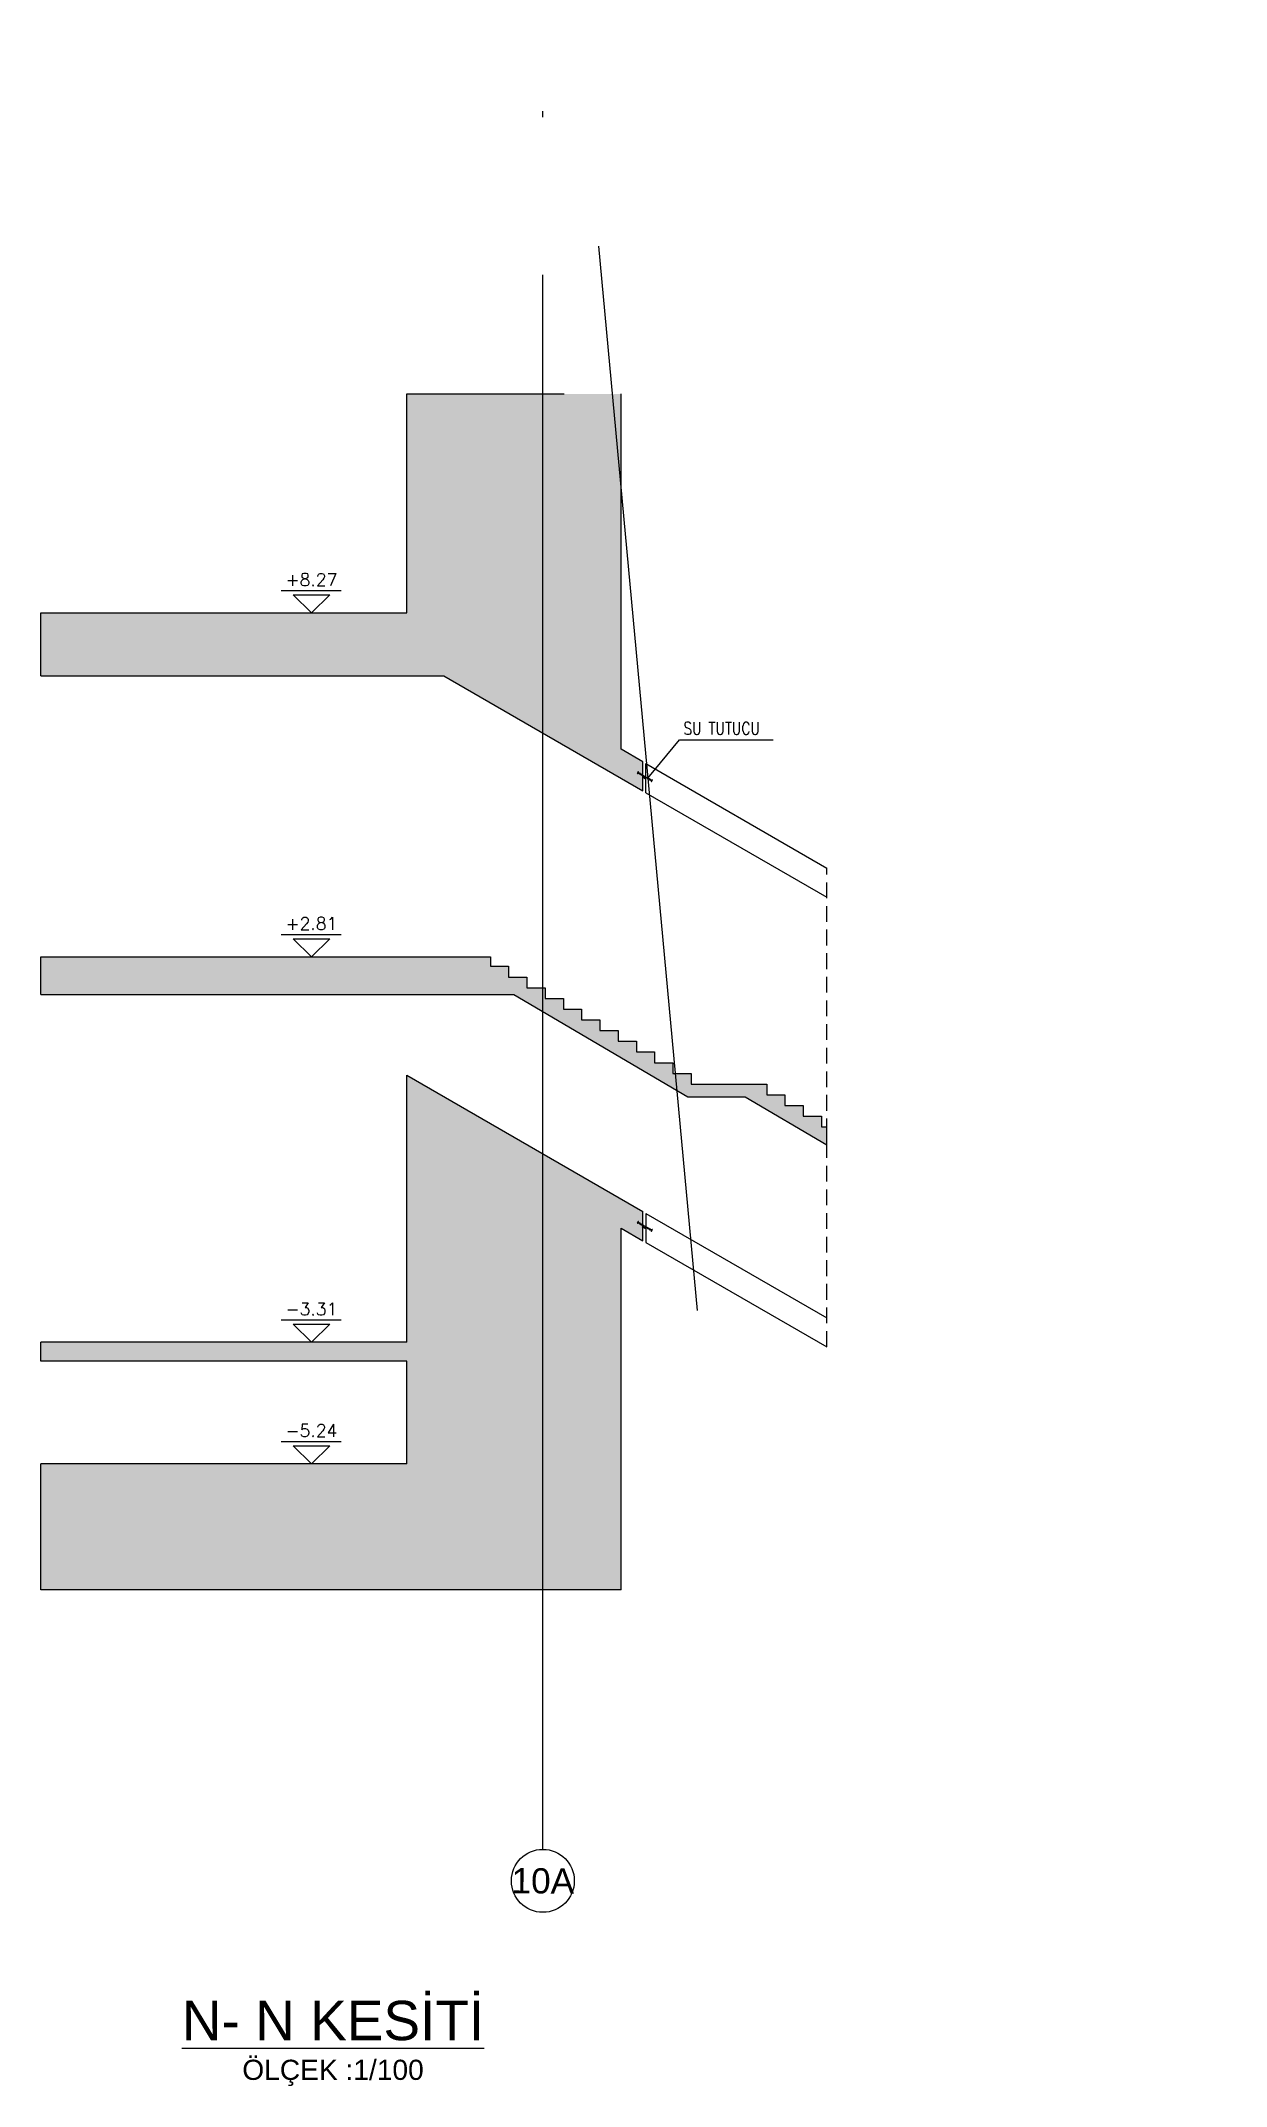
# Model space of a CAD drawing. Header units: millimetres. Extents: x 400408 to 401121, y 4543945 to 4544109.
# Drawn here: x 401102.13 to 401120.96, y 4543950.94 to 4543983.41 of the extents above; entities that cross this region are included whole.
import ezdxf
from ezdxf.enums import TextEntityAlignment as Align

# ---------------------------------------------------------------- set-up
doc = ezdxf.new("R2010")
doc.units = ezdxf.units.MM
for name, pattern in [('AKS', [3, 2.5, -0.25, 0, -0.25]), ('CIZGI', [0.4, 0.25, -0.15]), ('CONTINU', [0]), ('HIDDEN', [0.375, 0.25, -0.125]), ('UUC-ST-KAL-I05-101-U-000$0$ACAD_ISO05W100', [33, 24, -3, 0, -3, 0, -3])]:
    doc.linetypes.add(name, pattern=pattern)
for name, color, linetype in [('aks prota', 2, 'AKS'), ('caks prota', 4, 'Continuous'), ('kesik prota', 2, 'CIZGI'), ('kesit prota', 1, 'Continuous'), ('kesit tarama prota', 252, 'Continuous'), ('kolon tarama prota', 252, 'Continuous'), ('kot prota', 4, 'Continuous'), ('not yazısı prota', 6, 'Continuous'), ('not çizgisi prota', 4, 'Continuous'), ('PRT-CST-rc_level', 6, 'Continuous'), ('PRT-CST-rc_levermark', 4, 'Continuous'), ('st_s_ölçü', 4, 'Continuous'), ('t35 prota', 3, 'Continuous'), ('taks prota', 7, 'Continuous'), ('tplan prota', 7, 'Continuous'), ('UUC-ST-KAL-I05-101-U-000$0$st_s_su tutucu', 2, 'Continuous')]:
    doc.layers.add(name, color=color, linetype=linetype)
doc.styles.add('Arial', font='Arial.ttf')
doc.styles.add('OLCU', font='romanstw.shx')
doc.styles.add('TAKS', font='Arial Unicode.ttf')
doc.styles.add('TSIMPLEX', font='romanstw.shx')
doc.dimstyles.new('1-50', dxfattribs={"dimtxt": 10, "dimasz": 4, "dimexe": 4, "dimexo": 8, "dimgap": 4, "dimtad": 1, "dimdec": 1, "dimrnd": 0.05, "dimzin": 9, "dimdsep": 46, "dimtxsty": 'OLCU', "dimblk1": 'OBLIQUE', "dimblk2": 'OBLIQUE', "dimsah": 1, "dimcen": 2, "dimdle": 4, "dimclrd": 4, "dimclre": 4, "dimclrt": 3, "dimadec": 1, "dimazin": 0, "dimtfac": 1, "dimtdec": 1, "dimtix": 1, "dimtmove": 2, "dimatfit": 3, "dimldrblk": 'OBLIQUE', "dimfxl": 1, "dimtvp": 1, "dimtolj": 1, "dimtzin": 1, "dimarcsym": 0})

msp = doc.modelspace()

# ---------------------------------------------------------------- texts
at = {"layer": 'not yazısı prota', "ltscale": 0.05, "style": 'TSIMPLEX', "width": 0.8}
msp.add_text('SU TUTUCU', height=0.2, rotation=360, dxfattribs=at).set_placement((401112.336, 4543972.393))
at = {"layer": 't35 prota', "style": 'Arial'}
msp.add_text('ÖLÇEK :1/100', height=0.32, dxfattribs=at).set_placement((401106.769, 4543951.179), align=Align.MIDDLE)
at = {"layer": 'taks prota', "style": 'TAKS'}
msp.add_text('10A', height=0.4, rotation=359.5052, dxfattribs=at).set_placement((401110.102, 4543954.194), align=Align.MIDDLE_CENTER)
at = {"layer": 'tplan prota', "style": 'Arial'}
msp.add_text('%%UN- N KESİTİ', height=0.625, dxfattribs=at).set_placement((401106.769, 4543952.054), align=Align.MIDDLE)

# ---------------------------------------------------------------- blocks, each defined once
blk = doc.blocks.new('KOTK5')
at = {"layer": 'PRT-CST-rc_levermark'}
blk.add_line((217, 160), (-213, 160), dxfattribs=at)
blk.add_lwpolyline([(130, 130), (-130, 130), (0, 0)], close=True, dxfattribs=at)
at = {"layer": 'PRT-CST-rc_level', "style": 'OLCU'}
blk.add_attdef('000.00', text='', height=90, dxfattribs=at).set_placement((0, 193), align=Align.CENTER)
blk = doc.blocks.new('_Oblique')
at = {"layer": 'st_s_ölçü', "lineweight": -2}
blk.add_line((-0.5, -0.5), (0.5, 0.5), dxfattribs=at)

# ---------------------------------------------------------------- hatches: boundary and pattern name
at = {"layer": 'kesit tarama prota'}
h = msp.add_hatch(color=256, dxfattribs=at)
h.dxf.hatch_style = 1
h.paths.add_polyline_path([(401107.941, 4543974.324), (401102.129, 4543974.324), (401102.129, 4543973.324), (401108.531, 4543973.324), (401111.69, 4543971.5), (401111.69, 4543971.962), (401111.344, 4543972.162), (401111.344, 4543977.802), (401107.941, 4543977.802)])
h = msp.add_hatch(color=256, dxfattribs=at)
h.dxf.hatch_style = 1
h.paths.add_polyline_path([(401107.941, 4543968.264), (401109.64, 4543968.264), (401112.403, 4543966.644), (401113.313, 4543966.644), (401114.613, 4543965.882), (401114.613, 4543966.164), (401114.528, 4543966.164), (401114.528, 4543966.334), (401114.238, 4543966.334), (401114.238, 4543966.504), (401113.948, 4543966.504), (401113.948, 4543966.674), (401113.658, 4543966.674), (401113.658, 4543966.844), (401112.458, 4543966.844), (401112.458, 4543967.014), (401112.168, 4543967.014), (401112.168, 4543967.184), (401111.878, 4543967.184), (401111.878, 4543967.354), (401111.588, 4543967.354), (401111.588, 4543967.524), (401111.298, 4543967.524), (401111.298, 4543967.694), (401111.008, 4543967.694), (401111.008, 4543967.864), (401110.718, 4543967.864), (401110.718, 4543968.034), (401110.428, 4543968.034), (401110.428, 4543968.204), (401110.138, 4543968.204), (401110.138, 4543968.374), (401109.848, 4543968.374), (401109.848, 4543968.544), (401109.558, 4543968.544), (401109.558, 4543968.714), (401109.268, 4543968.714), (401109.268, 4543968.864), (401102.129, 4543968.864), (401102.129, 4543968.264)])
h = msp.add_hatch(color=256, dxfattribs=at)
h.dxf.hatch_style = 1
h.paths.add_polyline_path([(401111.344, 4543964.558), (401111.69, 4543964.358), (401111.69, 4543964.82), (401107.941, 4543966.985), (401107.941, 4543962.744), (401102.129, 4543962.744), (401102.129, 4543962.444), (401107.941, 4543962.444), (401107.941, 4543960.814), (401102.129, 4543960.814), (401102.129, 4543958.814), (401111.344, 4543958.814)])

# ---------------------------------------------------------------- linework, layer by layer
at = {"layer": 'aks prota', "ltscale": 10}
msp.add_line((401110.102, 4543954.694), (401110.102, 4543983.407), dxfattribs=at)
at = {"layer": 'caks prota', "ltscale": 0.05}
msp.add_circle((401110.102, 4543954.194), 0.5, dxfattribs=at)
at = {"layer": 'kesik prota', "ltscale": 10}
for p, q in [((401102.129, 4543973.324), (401102.129, 4543974.324)), ((401102.129, 4543968.264), (401102.129, 4543968.864))]:
    msp.add_line(p, q, dxfattribs=at)
for points in [[(401107.941, 4543977.802), (401111.344, 4543977.802)], [(401102.129, 4543962.444), (401102.129, 4543962.744)], [(401102.129, 4543958.814), (401102.129, 4543960.814)]]:
    msp.add_lwpolyline(points, dxfattribs=at)
at = {"layer": 'kesit prota', "color": 1}
for p, q in [((401111.344, 4543972.162), (401111.344, 4543977.802)), ((401107.941, 4543962.744), (401107.941, 4543966.985)), ((401107.941, 4543960.814), (401107.941, 4543962.444))]:
    msp.add_line(p, q, dxfattribs=at)
for points in [[(401102.129, 4543974.324), (401107.941, 4543974.324), (401107.941, 4543977.802)], [(401102.129, 4543973.324), (401108.531, 4543973.324), (401111.69, 4543971.5), (401111.69, 4543971.962), (401111.344, 4543972.162)], [(401102.129, 4543968.864), (401109.268, 4543968.864), (401109.268, 4543968.714), (401109.558, 4543968.714), (401109.558, 4543968.544), (401109.848, 4543968.544), (401109.848, 4543968.374), (401110.138, 4543968.374), (401110.138, 4543968.204), (401110.428, 4543968.204), (401110.428, 4543968.034), (401110.718, 4543968.034), (401110.718, 4543967.864), (401111.008, 4543967.864), (401111.008, 4543967.694), (401111.298, 4543967.694), (401111.298, 4543967.524), (401111.588, 4543967.524), (401111.588, 4543967.354), (401111.878, 4543967.354), (401111.878, 4543967.184), (401112.168, 4543967.184), (401112.168, 4543967.014), (401112.458, 4543967.014), (401112.458, 4543966.844), (401113.658, 4543966.844), (401113.658, 4543966.674), (401113.948, 4543966.674), (401113.948, 4543966.504), (401114.238, 4543966.504), (401114.238, 4543966.334), (401114.528, 4543966.334), (401114.528, 4543966.164), (401114.613, 4543966.164)], [(401102.129, 4543968.264), (401109.64, 4543968.264)], [(401109.64, 4543968.264), (401112.403, 4543966.644), (401113.313, 4543966.644), (401114.613, 4543965.882)], [(401107.941, 4543966.985), (401111.69, 4543964.82)], [(401111.344, 4543958.814), (401111.344, 4543964.558), (401111.69, 4543964.358), (401111.69, 4543964.82)], [(401107.941, 4543962.744), (401102.129, 4543962.744)], [(401107.941, 4543962.444), (401102.129, 4543962.444)], [(401107.941, 4543960.814), (401102.129, 4543960.814)], [(401111.344, 4543958.814), (401102.129, 4543958.814)]]:
    msp.add_lwpolyline(points, dxfattribs=at)
at = {"layer": 'kesit prota'}
msp.add_lwpolyline([(401114.613, 4543965.882), (401114.613, 4543966.164)], dxfattribs=at)
at = {"layer": 'kolon tarama prota'}
for p, q in [((401111.74, 4543971.471), (401111.74, 4543971.933)), ((401111.74, 4543964.791), (401111.74, 4543964.329))]:
    msp.add_line(p, q, dxfattribs=at)
for points in [[(401111.74, 4543971.933), (401114.613, 4543970.274)], [(401111.74, 4543971.471), (401114.613, 4543969.812)], [(401111.74, 4543964.791), (401114.613, 4543963.132)], [(401111.74, 4543964.329), (401114.613, 4543962.671)]]:
    msp.add_lwpolyline(points, dxfattribs=at)
at = {"layer": 'kolon tarama prota', "linetype": 'HIDDEN'}
msp.add_lwpolyline([(401114.613, 4543962.671), (401114.613, 4543970.274)], dxfattribs=at)
at = {"layer": 'UUC-ST-KAL-I05-101-U-000$0$st_s_su tutucu', "linetype": 'UUC-ST-KAL-I05-101-U-000$0$ACAD_ISO05W100', "ltscale": 0.05}
for points in [[(401111.728, 4543971.699, -0.57735), (401111.726, 4543971.698), (401111.695, 4543971.715, -0.57735), (401111.695, 4543971.718), (401111.716, 4543971.73, 0.57735), (401111.716, 4543971.733), (401111.676, 4543971.756), (401111.679, 4543971.761), (401111.675, 4543971.763), (401111.673, 4543971.758), (401111.644, 4543971.774), (401111.647, 4543971.779), (401111.644, 4543971.781), (401111.641, 4543971.776), (401111.623, 4543971.787), (401111.622, 4543971.802), (401111.617, 4543971.805), (401111.602, 4543971.778), (401111.606, 4543971.775), (401111.62, 4543971.782), (401111.638, 4543971.772), (401111.635, 4543971.767), (401111.639, 4543971.765), (401111.642, 4543971.77), (401111.67, 4543971.753), (401111.667, 4543971.748), (401111.671, 4543971.746), (401111.674, 4543971.751), (401111.706, 4543971.732, -0.57735), (401111.706, 4543971.729), (401111.687, 4543971.718, 0.57735), (401111.687, 4543971.715), (401111.73, 4543971.69, 0.57735), (401111.733, 4543971.692), (401111.733, 4543971.714, -0.57735), (401111.735, 4543971.716), (401111.768, 4543971.697), (401111.765, 4543971.692), (401111.769, 4543971.69), (401111.771, 4543971.695), (401111.8, 4543971.678), (401111.797, 4543971.673), (401111.8, 4543971.671), (401111.803, 4543971.676), (401111.821, 4543971.666), (401111.822, 4543971.65), (401111.827, 4543971.648), (401111.842, 4543971.675), (401111.838, 4543971.677), (401111.824, 4543971.67), (401111.806, 4543971.681), (401111.809, 4543971.686), (401111.805, 4543971.688), (401111.802, 4543971.683), (401111.774, 4543971.699), (401111.777, 4543971.704), (401111.773, 4543971.706), (401111.771, 4543971.701), (401111.731, 4543971.724, 0.57735), (401111.728, 4543971.723)], [(401111.728, 4543964.558, -0.57735), (401111.726, 4543964.556), (401111.695, 4543964.574, -0.57735), (401111.695, 4543964.577), (401111.716, 4543964.588, 0.57735), (401111.716, 4543964.591), (401111.676, 4543964.614), (401111.679, 4543964.619), (401111.675, 4543964.621), (401111.673, 4543964.616), (401111.644, 4543964.633), (401111.647, 4543964.638), (401111.644, 4543964.64), (401111.641, 4543964.635), (401111.623, 4543964.645), (401111.622, 4543964.661), (401111.617, 4543964.663), (401111.602, 4543964.636), (401111.606, 4543964.634), (401111.62, 4543964.641), (401111.638, 4543964.63), (401111.635, 4543964.625), (401111.639, 4543964.623), (401111.642, 4543964.628), (401111.67, 4543964.612), (401111.667, 4543964.607), (401111.671, 4543964.605), (401111.674, 4543964.61), (401111.706, 4543964.591, -0.57735), (401111.706, 4543964.588), (401111.687, 4543964.577, 0.57735), (401111.687, 4543964.574), (401111.73, 4543964.549, 0.57735), (401111.733, 4543964.55), (401111.733, 4543964.573, -0.57735), (401111.735, 4543964.574), (401111.768, 4543964.555), (401111.765, 4543964.55), (401111.769, 4543964.548), (401111.771, 4543964.553), (401111.8, 4543964.537), (401111.797, 4543964.532), (401111.8, 4543964.53), (401111.803, 4543964.535), (401111.821, 4543964.524), (401111.822, 4543964.509), (401111.827, 4543964.506), (401111.842, 4543964.533), (401111.838, 4543964.536), (401111.824, 4543964.529), (401111.806, 4543964.539), (401111.809, 4543964.544), (401111.805, 4543964.546), (401111.802, 4543964.541), (401111.774, 4543964.558), (401111.777, 4543964.563), (401111.773, 4543964.565), (401111.771, 4543964.56), (401111.731, 4543964.583, 0.57735), (401111.728, 4543964.581)]]:
    msp.add_lwpolyline(points, format="xyb", close=True, dxfattribs=at)

# ---------------------------------------------------------------- block references
at = {"layer": 'kot prota', "linetype": 'CONTINU', "ltscale": 0.1}
ref = msp.add_blockref('KOTK5', (401106.427, 4543974.324), dxfattribs=dict(at, xscale=-0.002222222222222222, yscale=0.002222222222222222, zscale=0.002222222222222222, rotation=359.9999999999996))
ref.add_attrib('000.00', '+8.27', dxfattribs={"layer": 'PRT-CST-rc_level', "height": 0.2, "style": 'OLCU'}).set_placement((401106.427, 4543974.753), align=Align.CENTER)
ref = msp.add_blockref('KOTK5', (401106.427, 4543968.864), dxfattribs=dict(at, xscale=-0.002222222222222222, yscale=0.002222222222222222, zscale=0.002222222222222222, rotation=359.9999999999996))
ref.add_attrib('000.00', '+2.81', dxfattribs={"layer": 'PRT-CST-rc_level', "height": 0.2, "style": 'OLCU'}).set_placement((401106.427, 4543969.293), align=Align.CENTER)
ref = msp.add_blockref('KOTK5', (401106.427, 4543962.744), dxfattribs=dict(at, xscale=-0.002222222222222222, yscale=0.002222222222222222, zscale=0.002222222222222222, rotation=359.9999999999996))
ref.add_attrib('000.00', '-3.31', dxfattribs={"layer": 'PRT-CST-rc_level', "height": 0.2, "style": 'OLCU'}).set_placement((401106.427, 4543963.173), align=Align.CENTER)
ref = msp.add_blockref('KOTK5', (401106.427, 4543960.814), dxfattribs=dict(at, xscale=-0.002222222222222222, yscale=0.002222222222222222, zscale=0.002222222222222222, rotation=359.9999999999996))
ref.add_attrib('000.00', '-5.24', dxfattribs={"layer": 'PRT-CST-rc_level', "height": 0.2, "style": 'OLCU'}).set_placement((401106.427, 4543961.243), align=Align.CENTER)

msp.set_redraw_order([(e.dxf.handle, doc.entitydb.next_handle()) for e in msp.query("TEXT MTEXT ATTDEF DIMENSION ARC_DIMENSION")])  # texts and dimensions are drawn at this point

# ---------------------------------------------------------------- leaders
at = {"layer": 'not çizgisi prota'}
msp.add_leader([(401111.771, 4543971.701), (401112.275, 4543972.308), (401113.76, 4543972.308)], dimstyle='1-50', override={"dimasz": 12, "dimgap": 4, "dimtad": 0}, dxfattribs=at)

doc.saveas('drawing.dxf')
